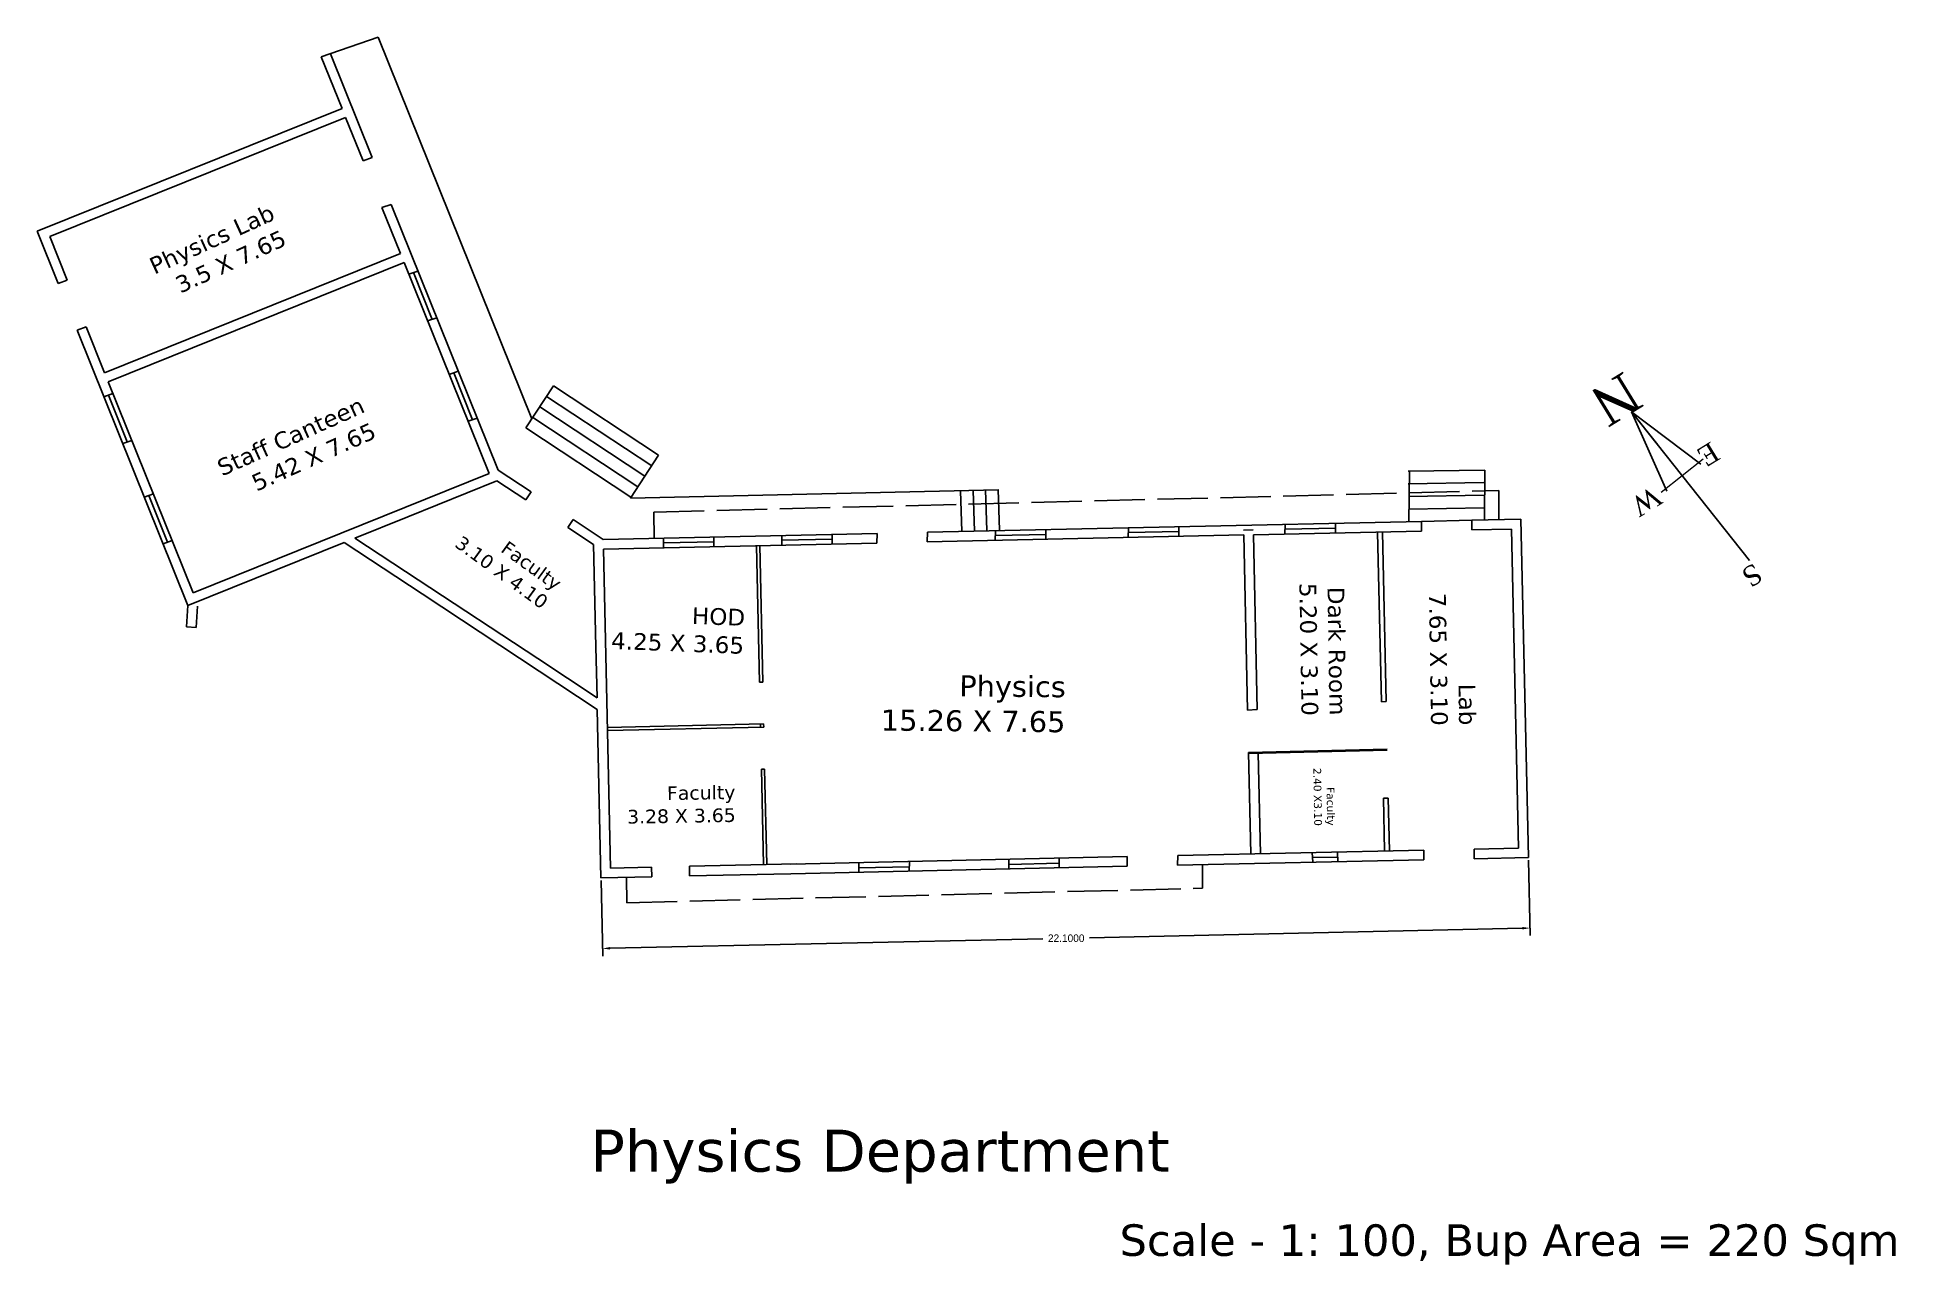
# Model space of a CAD drawing. Header units: inches. Extents: x 23 to 359, y -50 to 144.
# Drawn here: x 23.42 to 67.7, y 88.84 to 118.09 of the extents above; entities that cross this region are included whole.
import ezdxf

# ---------------------------------------------------------------- set-up
doc = ezdxf.new("R2010")
doc.units = ezdxf.units.IN
doc.header["$MEASUREMENT"] = 0
doc.linetypes.add('ACAD_ISO02W100', pattern=[15, 12, -3])
doc.layers.add('WALL', color=7, linetype='Continuous', lineweight=30)
doc.layers.add('window', color=7, linetype='Continuous', lineweight=13)
doc.styles.add('PRASAD', font='arial.ttf')
doc.dimstyles.get("Standard").update_dxf_attribs({"dimtxt": 0.18, "dimasz": 0.18, "dimexe": 0.18, "dimexo": 0.0625, "dimgap": 0.09, "dimtad": 0, "dimtih": 1, "dimtoh": 1, "dimdec": 4, "dimzin": 0, "dimdsep": 46, "dimtxsty": 'Standard', "dimcen": 0.09, "dimadec": 0, "dimazin": 0, "dimtfac": 1, "dimtdec": 4, "dimtofl": 0, "dimtmove": 0, "dimatfit": 3, "dimfxl": 1, "dimtolj": 1, "dimtzin": 0, "dimarcsym": 0})

msp = doc.modelspace()

# ---------------------------------------------------------------- texts
at = {"attachment_point": 3}
for s, insert, char_height, width, rotation in [('{\\fVerdana|b0|i0|c0|p34;Physics Lab\\P3.5 X 7.65}', (28.94762, 114.12082), 0.4, 5.3210924, 24.593844), ('{\\fVerdana|b0|i0|c0|p34;Staff Canteen\\P5.42 X 7.65}', (31.09238, 109.53441), 0.4, 5.3210924, 24.257465), ('{\\fVerdana|b0|i0|c0|p34;Faculty\\P3.10 X 4.10}', (35.9485, 105.15338), 0.3267195, 4.346262, 323.972503), ('{\\fVerdana|b0|i0|c0|p34;Dark Room\\P5.20 X 3.10}', (54.60831, 101.93485), 0.4, 5.3210924, 270.940612), ('{\\fVerdana|b0|i0|c0|p34;HOD\\P4.25 X 3.65}', (40.2919, 104.46288), 0.4, 5.3210924, 357.831075), ('{\\fVerdana|b0|i0|c0|p34;Lab\\P7.65 X 3.10}', (57.69546, 101.69928), 0.4, 5.3210924, 270.940612), ('{\\fVerdana|b0|i0|c0|p34;Physics\\P15.26 X 7.65}', (47.92596, 102.8628), 0.5, 5.3210924, 359.447188), ('{\\fVerdana|b0|i0|c0|p34;Faculty\\P2.40 X3.10}', (54.33707, 99.30553), 0.1846567, 2.4564382, 270.940612), ('{\\fVerdana|b0|i0|c0|p34;Faculty\\P3.28 X 3.65}', (40.04872, 100.26691), 0.3267195, 4.346262, 0.940612)]:
    msp.add_mtext(s, dxfattribs=dict(at, insert=insert, char_height=char_height, width=width, rotation=rotation))
at = {"width": 174.942963, "attachment_point": 1}
for s, insert, char_height in [('{\\fVerdana|b0|i0|c0|p34;Physics Department}', (36.59361, 92.06446), 1), ('{\\fVerdana|b0|i0|c0|p34;Scale - 1: 100, Bup Area = 220 Sqm}', (49.20455, 89.80816), 0.75)]:
    msp.add_mtext(s, dxfattribs=dict(at, insert=insert, char_height=char_height))
at = {"layer": 'WALL', "insert": (64.57319, 105.16752), "char_height": 0.4786827, "width": 1.2082117, "attachment_point": 1, "rotation": 211.551315, "style": 'PRASAD'}
msp.add_mtext('{\\fTimes New Roman|b0|i0|c0|p18;S}', dxfattribs=at)
at = {"layer": 'window', "attachment_point": 1, "rotation": 211.551315, "style": 'PRASAD'}
for s, insert, char_height, width in [('{\\fTimes New Roman|b0|i0|c0|p18;N}', (61.73115, 109.32498), 0.9573654, 2.4164234), ('{\\fTimes New Roman|b0|i0|c0|p18;E}', (63.54903, 108.05837), 0.4786827, 1.2082117), ('{\\fTimes New Roman|b0|i0|c0|p18;W}', (62.17105, 107.00131), 0.4786827, 1.2082117)]:
    msp.add_mtext(s, dxfattribs=dict(at, insert=insert, char_height=char_height, width=width))

# ---------------------------------------------------------------- blocks, each defined once
blk = doc.blocks.new('*D6')
at = {"color": 0, "lineweight": -2}
for p, q in [((58.946, 98.485), (58.986, 96.686)), ((36.852, 97.999), (36.891, 96.2)), ((37.067, 96.384), (47.379, 96.611)), ((58.802, 96.862), (48.489, 96.635))]:
    blk.add_line(p, q, dxfattribs=at)
at = {"color": 0}
for points in [[(58.801, 96.892), (58.802, 96.832), (58.982, 96.866)], [(37.066, 96.414), (37.068, 96.354), (36.887, 96.38)]]:
    blk.add_solid(points, dxfattribs=at)
at = {"layer": 'Defpoints', "color": 0}
for p in [(58.945, 98.547), (36.85, 98.061), (58.982, 96.866)]:
    blk.add_point(p, dxfattribs=at)
at = {"color": 0, "insert": (47.934, 96.623), "char_height": 0.18, "attachment_point": 5}
blk.add_mtext('\\A1;22.1000', dxfattribs=at)

# ---------------------------------------------------------------- dimensions: what is measured, and where the dimension line sits
dim = msp.add_aligned_dim(p1=(36.85018, 98.0614), p2=(58.94484, 98.54701), distance=-1.68152, dimstyle='Standard')
dim.commit()
dim.dimension.update_dxf_attribs({"geometry": '*D6', "text_midpoint": (47.93446, 96.62309)})

# ---------------------------------------------------------------- linework, layer by layer
for p, q in [((30.18672, 117.61717), (31.53898, 118.08734)), ((35.20163, 108.99394), (31.53898, 118.08734)), ((30.68067, 116.39081), (30.18672, 117.61717)), ((31.40096, 115.21814), (30.40422, 117.69279)), ((30.68067, 116.39081), (23.41768, 113.46543)), ((30.7666, 116.17747), (23.71696, 113.33801)), ((31.18346, 115.14252), (30.7666, 116.17747)), ((31.18346, 115.14252), (31.40096, 115.21814)), ((31.63232, 114.02812), (31.84982, 114.10374)), ((32.07425, 112.93092), (31.63232, 114.02812)), ((34.39851, 107.776), (31.84982, 114.10374)), ((23.91807, 112.22309), (23.41768, 113.46543)), ((24.13557, 112.29871), (23.71696, 113.33801)), ((32.07425, 112.93092), (25.02461, 110.09147)), ((32.16018, 112.71758), (25.11054, 109.87812)), ((34.18516, 107.69007), (32.16018, 112.71758)), ((32.27152, 112.44115), (32.48902, 112.51677)), ((32.82923, 111.36459), (32.3806, 112.47907)), ((23.91807, 112.22309), (24.13557, 112.29871)), ((24.36693, 111.10868), (24.58443, 111.18431)), ((25.02461, 110.09147), (24.58443, 111.18431)), ((32.72038, 111.32675), (32.93788, 111.40237)), ((27.0081, 104.55134), (24.36693, 111.10868)), ((27.13552, 104.85061), (25.11054, 109.87812)), ((33.23363, 110.05247), (33.45113, 110.12809)), ((33.79086, 108.97575), (33.34222, 110.09023)), ((25.00613, 109.52171), (25.22363, 109.59733)), ((25.56222, 108.44459), (25.11378, 109.55914)), ((35.0591, 108.77781), (35.7197, 109.77961)), ((38.05906, 107.87767), (35.55455, 109.52916)), ((38.22421, 108.12812), (35.7197, 109.77961)), ((33.68249, 108.93807), (33.89999, 109.01369)), ((37.72876, 107.37676), (35.22425, 109.02826)), ((37.89391, 107.62721), (35.3894, 109.27871)), ((37.56361, 107.12631), (35.0591, 108.77781)), ((25.45499, 108.40731), (25.67249, 108.48293)), ((37.5522, 107.10901), (38.22421, 108.12812)), ((34.18516, 107.69007), (27.13552, 104.85061)), ((35.18652, 107.25638), (34.39851, 107.776)), ((56.07852, 107.74623), (57.91091, 107.77673)), ((56.09849, 106.54639), (56.11052, 107.74676)), ((57.89898, 106.58597), (57.91091, 107.77673)), ((25.96825, 107.13304), (26.18574, 107.20866)), ((26.52344, 106.05561), (26.075, 107.17015)), ((34.37257, 107.5176), (32.24684, 106.6614)), ((35.05991, 107.06437), (34.37257, 107.5176)), ((35.05991, 107.06437), (35.18652, 107.25638)), ((37.5522, 107.10901), (46.31373, 107.30158)), ((45.41388, 107.2818), (45.44704, 106.31229)), ((45.41388, 107.2818), (45.44704, 106.31229)), ((45.7137, 107.29205), (45.74686, 106.32255)), ((46.01353, 107.30231), (46.04669, 106.3328)), ((46.31335, 107.31256), (46.34651, 106.34306)), ((56.08351, 107.44627), (57.8839, 107.47624)), ((56.08851, 107.14631), (57.8889, 107.17628)), ((56.0935, 106.84635), (57.89389, 106.87632)), ((32.24684, 106.6614), (30.98944, 106.15494)), ((36.06171, 106.40377), (36.18833, 106.59578)), ((36.67572, 105.99888), (36.06171, 106.40377)), ((36.90302, 106.12451), (36.18833, 106.59578)), ((44.62441, 106.06416), (44.62672, 106.29426)), ((44.62672, 106.29426), (56.39858, 106.55299)), ((46.2448, 106.09977), (46.24711, 106.32988)), ((47.44513, 106.12615), (47.44743, 106.35626)), ((49.41396, 106.16942), (49.41626, 106.39953)), ((50.61545, 106.31257), (49.41513, 106.28605)), ((50.61428, 106.1958), (50.61659, 106.42591)), ((52.39176, 106.35181), (52.16182, 106.34673)), ((52.39433, 106.23493), (56.39627, 106.32288)), ((53.14637, 106.25146), (53.14868, 106.48156)), ((54.34787, 106.39502), (53.14755, 106.3685)), ((54.3467, 106.27784), (54.349, 106.50794)), ((55.35362, 106.29997), (55.44252, 102.25483)), ((55.46859, 106.30249), (55.55739, 102.26192)), ((56.39627, 106.32288), (56.39858, 106.55299)), ((56.39858, 106.55299), (57.5989, 106.57937)), ((57.59659, 106.34927), (57.5989, 106.57937)), ((57.59659, 106.34927), (58.54285, 106.37006)), ((57.5989, 106.57937), (58.76774, 106.60506)), ((57.89658, 106.34626), (57.89668, 106.35586)), ((58.54285, 106.37006), (58.70984, 98.7719)), ((58.76774, 106.60506), (58.94484, 98.54701)), ((26.4171, 106.01864), (26.6346, 106.09426)), ((30.73007, 106.05047), (27.0081, 104.55134)), ((32.58782, 104.82546), (30.73007, 106.05047)), ((32.4975, 105.16052), (30.98944, 106.15494)), ((36.67572, 105.99888), (36.72915, 103.56798)), ((36.90302, 106.12451), (43.42639, 106.26788)), ((36.90807, 105.89456), (43.42409, 106.03778)), ((36.90807, 105.89456), (37.07507, 98.2964)), ((38.3368, 105.92596), (38.3391, 106.15607)), ((39.53828, 106.06787), (38.33795, 106.04136)), ((39.53712, 105.95235), (39.53943, 106.18245)), ((40.55719, 105.97477), (40.6286, 102.72555)), ((40.63217, 105.97641), (40.70358, 102.7272)), ((41.15751, 105.98796), (41.15982, 106.21807)), ((42.359, 106.13018), (41.15867, 106.10367)), ((42.35783, 106.01434), (42.36014, 106.24445)), ((43.42409, 106.03778), (43.42639, 106.26788)), ((44.62441, 106.06416), (52.16439, 106.22987)), ((47.44629, 106.24256), (46.24597, 106.21605)), ((52.16439, 106.22987), (52.25607, 102.05835)), ((52.39433, 106.23493), (52.48581, 102.07251)), ((35.34382, 103.28364), (32.4975, 105.16052)), ((27.0081, 104.55134), (26.97372, 104.04412)), ((27.23758, 104.53578), (27.20294, 104.02482)), ((36.76201, 102.07297), (32.58782, 104.82546)), ((26.97372, 104.04412), (27.20294, 104.02482)), ((36.75586, 102.35252), (35.34382, 103.28364)), ((36.72915, 103.56798), (36.75586, 102.35252)), ((40.6286, 102.72555), (40.70358, 102.7272)), ((36.76201, 102.07297), (36.85018, 98.0614)), ((52.25607, 102.05835), (52.48581, 102.07251)), ((55.44252, 102.25483), (55.55739, 102.26192)), ((37.00146, 101.64559), (40.72556, 101.72744)), ((37.0031, 101.57061), (40.7272, 101.65246)), ((40.65057, 101.72579), (40.65222, 101.65081)), ((40.72556, 101.72744), (40.7272, 101.65246)), ((55.58219, 101.12519), (52.27822, 101.05064)), ((52.27822, 101.05064), (52.33138, 98.63171)), ((55.58275, 101.10019), (52.27877, 101.02564)), ((52.50871, 101.03083), (52.56133, 98.63676)), ((40.6742, 100.65105), (40.74918, 100.6527)), ((40.6742, 100.65105), (40.72418, 98.3766)), ((40.74918, 100.6527), (40.79917, 98.37825)), ((55.49303, 99.95652), (55.60797, 99.96064)), ((55.49303, 99.95652), (55.52061, 98.7018)), ((55.60797, 99.96064), (55.63558, 98.70433)), ((57.65354, 98.51863), (57.65584, 98.74873)), ((57.65584, 98.74873), (58.70984, 98.7719)), ((37.07507, 98.2964), (38.05752, 98.31799)), ((38.0623, 98.08856), (38.05752, 98.31799)), ((38.9573, 98.33777), (41.51791, 98.39405)), ((38.9621, 98.1073), (38.9573, 98.33777)), ((41.37455, 98.16084), (49.38773, 98.33696)), ((41.37686, 98.39095), (49.39004, 98.56706)), ((42.99494, 98.19645), (42.99724, 98.42656)), ((44.19631, 98.32763), (42.99598, 98.30055)), ((44.19526, 98.22283), (44.19757, 98.45294)), ((46.56702, 98.27496), (46.56932, 98.50507)), ((47.76841, 98.40823), (46.56808, 98.38115)), ((47.76734, 98.30134), (47.76965, 98.53145)), ((49.38773, 98.33696), (49.39004, 98.56706)), ((50.58805, 98.36334), (50.59036, 98.59344)), ((50.58805, 98.36334), (56.45321, 98.49224)), ((50.59036, 98.59344), (56.45552, 98.72235)), ((53.80604, 98.43406), (53.79419, 98.66386)), ((54.40045, 98.55788), (53.80035, 98.54433)), ((54.40615, 98.44725), (54.39431, 98.67705)), ((56.45321, 98.49224), (56.45552, 98.72235)), ((57.65354, 98.51863), (58.94484, 98.54701)), ((36.85018, 98.0614), (38.0623, 98.08856)), ((37.45624, 98.07498), (37.46584, 97.46911)), ((38.96209, 98.10782), (41.37455, 98.16084))]:
    msp.add_line(p, q)
at = {"linetype": 'ACAD_ISO02W100', "ltscale": 0.1}
for p, q in [((38.11119, 106.77494), (58.24422, 107.28535)), ((58.24422, 107.28535), (58.24331, 106.58496)), ((38.11977, 106.14834), (38.11119, 106.77494)), ((51.18288, 97.81447), (51.17881, 98.37247)), ((37.46584, 97.46911), (51.18288, 97.81447))]:
    msp.add_line(p, q, dxfattribs=at)
at = {"layer": 'window'}
msp.add_line((62.10554, 107.25041), (63.10559, 108.0437), dxfattribs=at)

msp.set_redraw_order([(e.dxf.handle, doc.entitydb.next_handle()) for e in msp.query("TEXT MTEXT ATTDEF DIMENSION ARC_DIMENSION")])  # texts and dimensions are drawn at this point

# ---------------------------------------------------------------- leaders
at = {"layer": 'window'}
msp.add_leader([(61.4046, 109.16103), (64.21296, 105.62073)], dimstyle='Standard', override={"dimasz": 2, "dimgap": 1, "dimtad": 0, "dimldrblk": 'Open30'}, dxfattribs=at)

doc.saveas('drawing.dxf')
